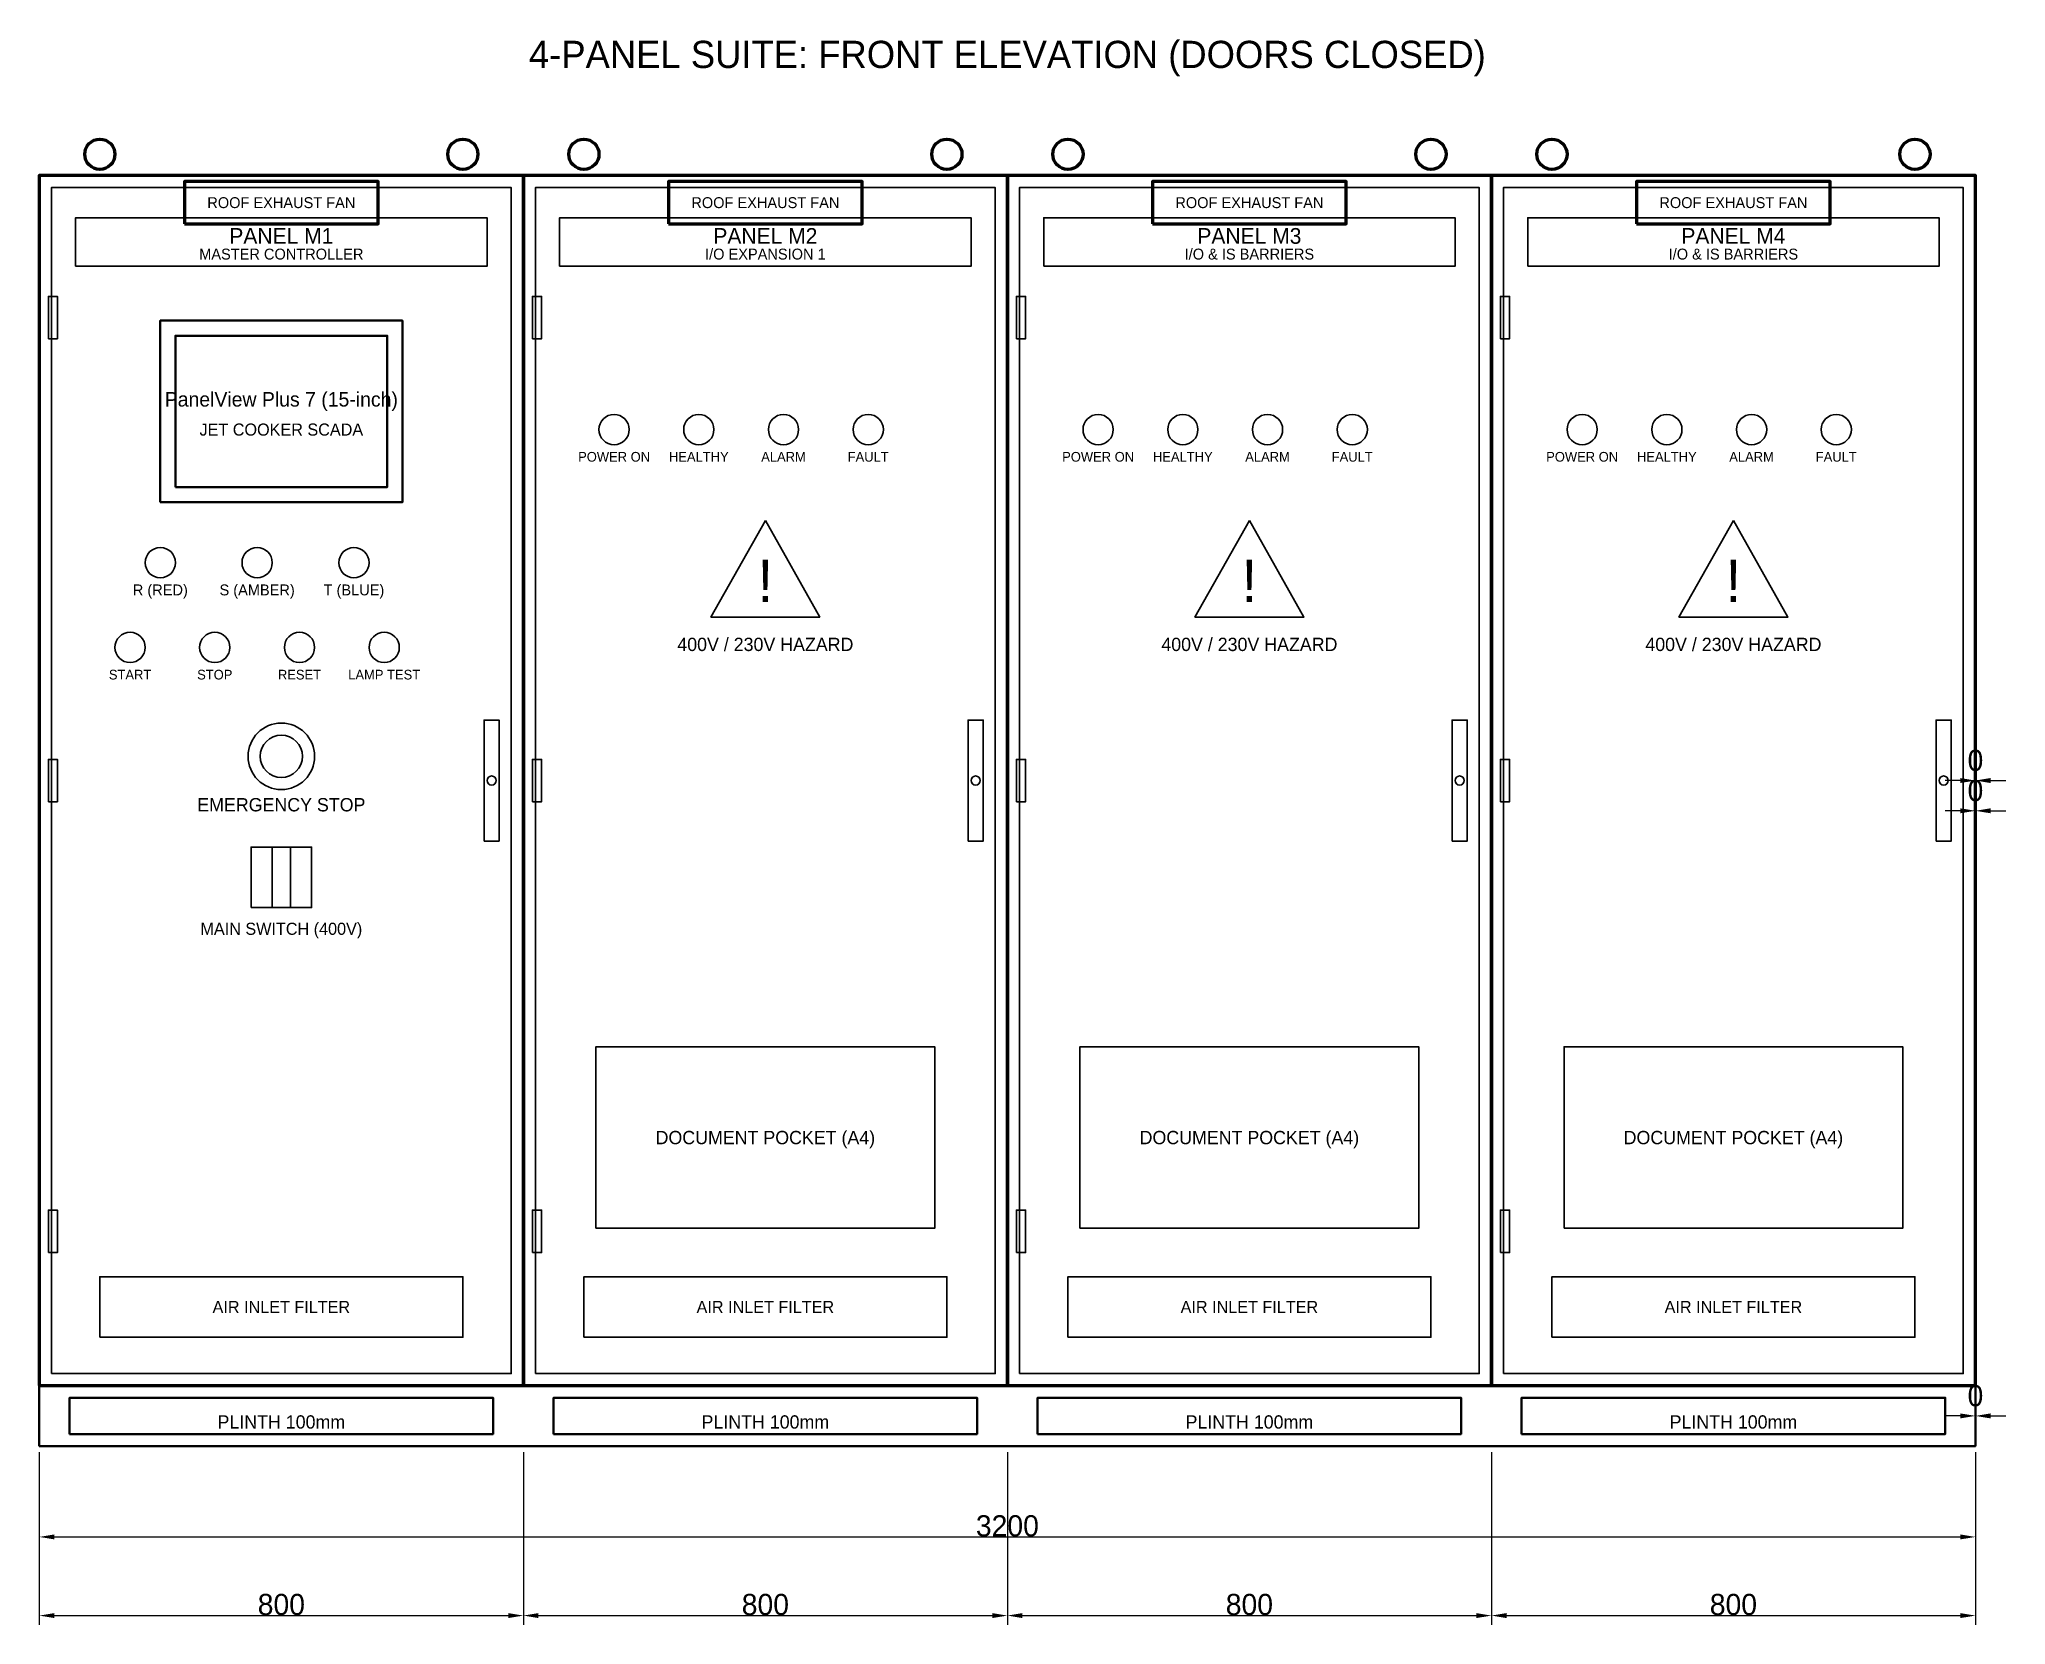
# Model space of a CAD drawing. Header units: millimetres. Extents: x 0 to 7279, y -600 to 2325.
# Drawn here: x 0 to 3250, y -295 to 2325 of the extents above; entities that cross this region are included whole.
import ezdxf
from ezdxf.enums import TextEntityAlignment as Align

# ---------------------------------------------------------------- set-up
doc = ezdxf.new("R2010")
doc.units = ezdxf.units.MM
for name, color, linetype, lineweight in [('0_TITLE_BLOCK', 4, 'Continuous', 35), ('BASE_PLINTH', 9, 'Continuous', 50), ('DIMENSIONS', 1, 'Continuous', 18), ('DOOR_COMPONENTS', 2, 'Continuous', 35), ('ENCL_DOOR', 8, 'Continuous', 35), ('ENCL_OUTLINE', 7, 'Continuous', 70), ('HMI_UNIT', 4, 'Continuous', 50), ('TEXT_HEADER', 4, 'Continuous', 35), ('TEXT_LABELS', 7, 'Continuous', 25)]:
    doc.layers.add(name, color=color, linetype=linetype, lineweight=lineweight)
doc.dimstyles.new('METRIC_MM', dxfattribs={"dimtxt": 35, "dimasz": 25, "dimexe": 15, "dimexo": 10, "dimtad": 1, "dimdec": 0, "dimcen": 2.5, "dimclrd": 1, "dimclre": 1, "dimclrt": 7, "dimazin": 3, "dimtfac": 1, "dimtmove": 0, "dimatfit": 3})

msp = doc.modelspace()

# ---------------------------------------------------------------- texts
at = {"layer": 'TEXT_HEADER'}
for s, height, p in [('4-PANEL SUITE: FRONT ELEVATION (DOORS CLOSED)', 45, (1600, 2300)), ('PANEL M1', 26, (400, 2000)), ('PANEL M2', 26, (1200, 2000)), ('PANEL M3', 26, (2000, 2000)), ('PANEL M4', 26, (2800, 2000)), ('PanelView Plus 7 (15-inch)', 24, (400, 1730)), ('!', 70, (1200, 1430)), ('!', 70, (2000, 1430)), ('!', 70, (2800, 1430)), ('400V / 230V HAZARD', 22, (1200, 1325)), ('400V / 230V HAZARD', 22, (2000, 1325)), ('400V / 230V HAZARD', 22, (2800, 1325)), ('EMERGENCY STOP', 22, (400, 1060))]:
    msp.add_text(s, height=height, dxfattribs=at).set_placement(p, align=Align.MIDDLE_CENTER)
at = {"layer": 'TEXT_LABELS'}
for s, height, p in [('ROOF EXHAUST FAN', 18, (400, 2055)), ('ROOF EXHAUST FAN', 18, (1200, 2055)), ('ROOF EXHAUST FAN', 18, (2000, 2055)), ('ROOF EXHAUST FAN', 18, (2800, 2055)), ('MASTER CONTROLLER', 18, (400, 1970)), ('I/O EXPANSION 1', 18, (1200, 1970)), ('I/O & IS BARRIERS', 18, (2000, 1970)), ('I/O & IS BARRIERS', 18, (2800, 1970)), ('JET COOKER SCADA', 20, (400, 1680)), ('POWER ON', 16, (950, 1635)), ('HEALTHY', 16, (1090, 1635)), ('ALARM', 16, (1230, 1635)), ('FAULT', 16, (1370, 1635)), ('POWER ON', 16, (1750, 1635)), ('HEALTHY', 16, (1890, 1635)), ('ALARM', 16, (2030, 1635)), ('FAULT', 16, (2170, 1635)), ('POWER ON', 16, (2550, 1635)), ('HEALTHY', 16, (2690, 1635)), ('ALARM', 16, (2830, 1635)), ('FAULT', 16, (2970, 1635)), ('R (RED)', 18, (200, 1415)), ('S (AMBER)', 18, (360, 1415)), ('T (BLUE)', 18, (520, 1415)), ('START', 16, (150, 1275)), ('STOP', 16, (290, 1275)), ('RESET', 16, (430, 1275)), ('LAMP TEST', 16, (570, 1275)), ('MAIN SWITCH (400V)', 20, (400, 855)), ('DOCUMENT POCKET (A4)', 22, (1200, 510)), ('DOCUMENT POCKET (A4)', 22, (2000, 510)), ('DOCUMENT POCKET (A4)', 22, (2800, 510)), ('AIR INLET FILTER', 20, (400, 230)), ('AIR INLET FILTER', 20, (1200, 230)), ('AIR INLET FILTER', 20, (2000, 230)), ('AIR INLET FILTER', 20, (2800, 230)), ('PLINTH 100mm', 22, (400, 40)), ('PLINTH 100mm', 22, (1200, 40)), ('PLINTH 100mm', 22, (2000, 40)), ('PLINTH 100mm', 22, (2800, 40))]:
    msp.add_text(s, height=height, dxfattribs=at).set_placement(p, align=Align.MIDDLE_CENTER)

# ---------------------------------------------------------------- dimensions: what is measured, and where the dimension line sits
at = {"layer": 'DIMENSIONS'}
for base, p1, p2 in [((3200, 1100), (3200, 100), (3200, 2100)), ((3200, 1050), (3200, 0), (3200, 2100)), ((3200, 50), (3200, 0), (3200, 100)), ((0, -150), (0, 0), (3200, 0)), ((0, -280), (0, 0), (800, 0)), ((800, -280), (800, 0), (1600, 0)), ((1600, -280), (1600, 0), (2400, 0)), ((2400, -280), (2400, 0), (3200, 0))]:
    msp.add_linear_dim(base=base, p1=p1, p2=p2, dimstyle='METRIC_MM', dxfattribs=at).render()

# ---------------------------------------------------------------- linework, layer by layer
at = {"layer": '0_TITLE_BLOCK'}
for points in [[(60, 1950), (740, 1950), (740, 2030), (60, 2030)], [(860, 1950), (1540, 1950), (1540, 2030), (860, 2030)], [(1660, 1950), (2340, 1950), (2340, 2030), (1660, 2030)], [(2460, 1950), (3140, 1950), (3140, 2030), (2460, 2030)]]:
    msp.add_lwpolyline(points, close=True, dxfattribs=at)
at = {"layer": 'BASE_PLINTH'}
for points in [[(0, 0), (3200, 0), (3200, 100), (0, 100)], [(50, 20), (750, 20), (750, 80), (50, 80)], [(850, 20), (1550, 20), (1550, 80), (850, 80)], [(1650, 20), (2350, 20), (2350, 80), (1650, 80)], [(2450, 20), (3150, 20), (3150, 80), (2450, 80)]]:
    msp.add_lwpolyline(points, close=True, dxfattribs=at)
at = {"layer": 'DOOR_COMPONENTS'}
for points in [[(1200, 1530), (1110, 1370), (1290, 1370)], [(2000, 1530), (1910, 1370), (2090, 1370)], [(2800, 1530), (2710, 1370), (2890, 1370)], [(735, 1000), (760, 1000), (760, 1200), (735, 1200)], [(1535, 1000), (1560, 1000), (1560, 1200), (1535, 1200)], [(2335, 1000), (2360, 1000), (2360, 1200), (2335, 1200)], [(3135, 1000), (3160, 1000), (3160, 1200), (3135, 1200)], [(350, 890), (450, 890), (450, 990), (350, 990)], [(385, 890), (415, 890), (415, 990), (385, 990)], [(920, 360), (1480, 360), (1480, 660), (920, 660)], [(1720, 360), (2280, 360), (2280, 660), (1720, 660)], [(2520, 360), (3080, 360), (3080, 660), (2520, 660)], [(100, 180), (700, 180), (700, 280), (100, 280)], [(900, 180), (1500, 180), (1500, 280), (900, 280)], [(1700, 180), (2300, 180), (2300, 280), (1700, 280)], [(2500, 180), (3100, 180), (3100, 280), (2500, 280)]]:
    msp.add_lwpolyline(points, close=True, dxfattribs=at)
for centre, radius in [((950, 1680), 25), ((1090, 1680), 25), ((1230, 1680), 25), ((1370, 1680), 25), ((1750, 1680), 25), ((1890, 1680), 25), ((2030, 1680), 25), ((2170, 1680), 25), ((2550, 1680), 25), ((2690, 1680), 25), ((2830, 1680), 25), ((2970, 1680), 25), ((200, 1460), 25), ((360, 1460), 25), ((520, 1460), 25), ((150, 1320), 25), ((290, 1320), 25), ((430, 1320), 25), ((570, 1320), 25), ((400, 1140), 55), ((400, 1140), 35), ((747.5, 1100), 7.5), ((1547.5, 1100), 7.5), ((2347.5, 1100), 7.5), ((3147.5, 1100), 7.5)]:
    msp.add_circle(centre, radius, dxfattribs=at)
at = {"layer": 'ENCL_DOOR'}
for points in [[(20, 120), (780, 120), (780, 2080), (20, 2080)], [(820, 120), (1580, 120), (1580, 2080), (820, 2080)], [(1620, 120), (2380, 120), (2380, 2080), (1620, 2080)], [(2420, 120), (3180, 120), (3180, 2080), (2420, 2080)], [(15, 1830), (30, 1830), (30, 1900), (15, 1900)], [(815, 1830), (830, 1830), (830, 1900), (815, 1900)], [(1615, 1830), (1630, 1830), (1630, 1900), (1615, 1900)], [(2415, 1830), (2430, 1830), (2430, 1900), (2415, 1900)], [(15, 1065), (30, 1065), (30, 1135), (15, 1135)], [(815, 1065), (830, 1065), (830, 1135), (815, 1135)], [(1615, 1065), (1630, 1065), (1630, 1135), (1615, 1135)], [(2415, 1065), (2430, 1065), (2430, 1135), (2415, 1135)], [(15, 320), (30, 320), (30, 390), (15, 390)], [(815, 320), (830, 320), (830, 390), (815, 390)], [(1615, 320), (1630, 320), (1630, 390), (1615, 390)], [(2415, 320), (2430, 320), (2430, 390), (2415, 390)]]:
    msp.add_lwpolyline(points, close=True, dxfattribs=at)
at = {"layer": 'ENCL_OUTLINE'}
for points in [[(0, 100), (800, 100), (800, 2100), (0, 2100)], [(240, 2020), (560, 2020), (560, 2090), (240, 2090)], [(800, 100), (1600, 100), (1600, 2100), (800, 2100)], [(1040, 2020), (1360, 2020), (1360, 2090), (1040, 2090)], [(1600, 100), (2400, 100), (2400, 2100), (1600, 2100)], [(1840, 2020), (2160, 2020), (2160, 2090), (1840, 2090)], [(2400, 100), (3200, 100), (3200, 2100), (2400, 2100)], [(2640, 2020), (2960, 2020), (2960, 2090), (2640, 2090)]]:
    msp.add_lwpolyline(points, close=True, dxfattribs=at)
for centre in [(100, 2135), (700, 2135), (900, 2135), (1500, 2135), (1700, 2135), (2300, 2135), (2500, 2135), (3100, 2135)]:
    msp.add_circle(centre, 25, dxfattribs=at)
at = {"layer": 'HMI_UNIT'}
for points in [[(200, 1560), (600, 1560), (600, 1860), (200, 1860)], [(225, 1585), (575, 1585), (575, 1835), (225, 1835)]]:
    msp.add_lwpolyline(points, close=True, dxfattribs=at)

msp.set_redraw_order([(e.dxf.handle, doc.entitydb.next_handle()) for e in msp.query("TEXT MTEXT ATTDEF DIMENSION ARC_DIMENSION")])  # texts and dimensions are drawn at this point

doc.saveas('drawing.dxf')
